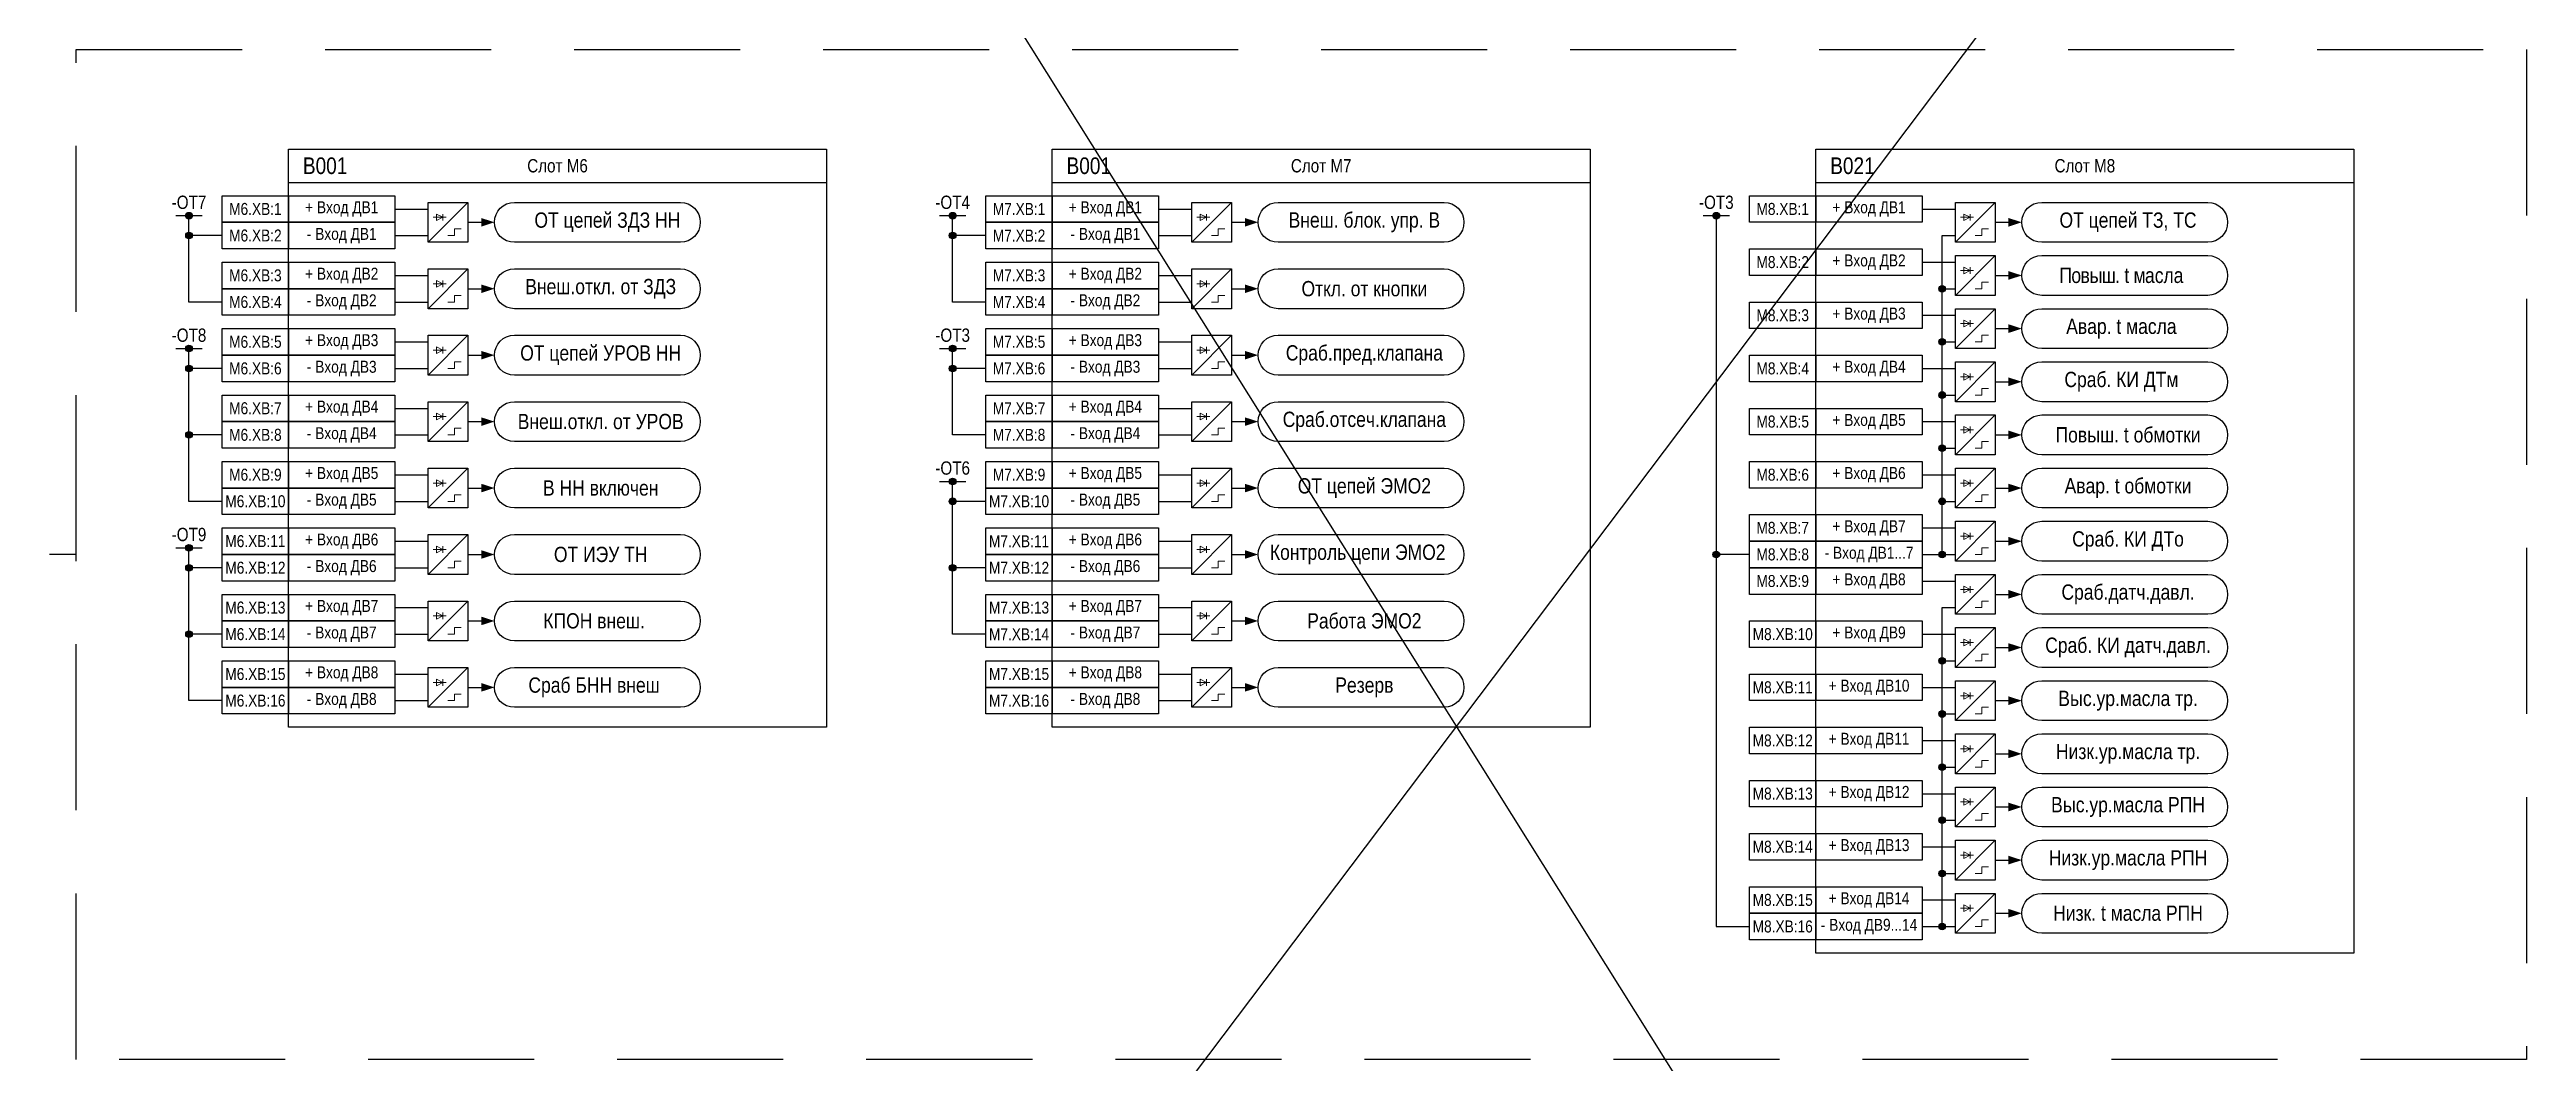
# Model space of a CAD drawing. Header units: millimetres. Extents: x 1491 to 6632, y -558 to 938.
# Drawn here: x 1654 to 2027, y 290 to 442 of the extents above; entities that cross this region are included whole.
import ezdxf

# ---------------------------------------------------------------- set-up
doc = ezdxf.new("R2010")
doc.units = ezdxf.units.MM
doc.linetypes.add('штриховая2', pattern=[0.375, 0.25, -0.125])
doc.layers.add('_ОРЗ_0.3', color=7, linetype='Continuous', lineweight=30)
doc.layers.add('TEXT', color=7, linetype='Continuous', lineweight=25)
doc.layers.add('Основная', color=7, linetype='Continuous')
doc.styles.add('1.8_Gost_RD', font='ARIALN.TTF', dxfattribs={"height": 1.8})
doc.styles.add('2.5_Gost_RD', font='ARIALN.TTF', dxfattribs={"height": 2.5})

msp = doc.modelspace()

# ---------------------------------------------------------------- texts
at = {"ltscale": 100, "attachment_point": 5}
for s, insert, char_height, width, style in [('B001', (1695.5, 424.5), 2.5, 11, '2.5_Gost_RD'), ('Слот М6', (1730.5, 424.5), 2, 81, '1.8_Gost_RD'), ('B001', (1810.5, 424.5), 2.5, 11, '2.5_Gost_RD'), ('Слот М7', (1845.5, 424.5), 2, 81, '1.8_Gost_RD'), ('B021', (1925.5, 424.5), 2.5, 11, '2.5_Gost_RD'), ('Слот М8', (1960.5, 424.5), 2, 81, '1.8_Gost_RD'), ('-ОТ7', (1675, 419), 2, 81, '1.8_Gost_RD'), ('М6.XB:1', (1685, 418), 1.8, 10, '1.8_Gost_RD'), ('+ Вход ДВ1', (1698, 418), 1.8, 16, '1.8_Gost_RD'), ('-ОТ4', (1790, 419), 2, 81, '1.8_Gost_RD'), ('М7.XB:1', (1800, 418), 1.8, 10, '1.8_Gost_RD'), ('+ Вход ДВ1', (1813, 418), 1.8, 16, '1.8_Gost_RD'), ('-ОТ3', (1905, 419), 2, 81, '1.8_Gost_RD'), ('M8.XB:1', (1915, 418), 1.8, 10, '1.8_Gost_RD'), ('+ Вход ДВ1', (1928, 418), 1.8, 16, '1.8_Gost_RD'), ('М6.XB:2', (1685, 414), 1.8, 10, '1.8_Gost_RD'), ('- Вход ДВ1', (1698, 414), 1.8, 16, '1.8_Gost_RD'), ('\\pxsm0.7;ОТ цепей ЗДЗ НН', (1738, 416), 2.3, 31, '2.5_Gost_RD'), ('М7.XB:2', (1800, 414), 1.8, 10, '1.8_Gost_RD'), ('- Вход ДВ1', (1813, 414), 1.8, 16, '1.8_Gost_RD'), ('M8.XB:2', (1915, 410), 1.8, 10, '1.8_Gost_RD'), ('+ Вход ДВ2', (1928, 410), 1.8, 16, '1.8_Gost_RD'), ('М6.XB:3', (1685, 408), 1.8, 10, '1.8_Gost_RD'), ('+ Вход ДВ2', (1698, 408), 1.8, 16, '1.8_Gost_RD'), ('\\pxsm0.7;Внеш.откл. от ЗДЗ', (1737, 406), 2.3, 28.7717, '2.5_Gost_RD'), ('М7.XB:3', (1800, 408), 1.8, 10, '1.8_Gost_RD'), ('+ Вход ДВ2', (1813, 408), 1.8, 16, '1.8_Gost_RD'), ('М6.XB:4', (1685, 404), 1.8, 10, '1.8_Gost_RD'), ('- Вход ДВ2', (1698, 404), 1.8, 16, '1.8_Gost_RD'), ('М7.XB:4', (1800, 404), 1.8, 10, '1.8_Gost_RD'), ('- Вход ДВ2', (1813, 404), 1.8, 16, '1.8_Gost_RD'), ('M8.XB:3', (1915, 402), 1.8, 10, '1.8_Gost_RD'), ('+ Вход ДВ3', (1928, 402), 1.8, 16, '1.8_Gost_RD'), ('-ОТ8', (1675, 399), 2, 81, '1.8_Gost_RD'), ('+ Вход ДВ3', (1698, 398), 1.8, 16, '1.8_Gost_RD'), ('-ОТ3', (1790, 399), 2, 81, '1.8_Gost_RD'), ('+ Вход ДВ3', (1813, 398), 1.8, 16, '1.8_Gost_RD'), ('М6.XB:5', (1685, 398), 1.8, 10, '1.8_Gost_RD'), ('\\pxsm0.7;ОТ цепей УРОВ НН', (1737, 396), 2.3, 31, '2.5_Gost_RD'), ('М7.XB:5', (1800, 398), 1.8, 10, '1.8_Gost_RD'), ('\\A1;\\pxsm0.7;Сраб.пред.клапана', (1852, 396), 2.3, 31, '2.5_Gost_RD'), ('М6.XB:6', (1685, 394), 1.8, 10, '1.8_Gost_RD'), ('- Вход ДВ3', (1698, 394), 1.8, 16, '1.8_Gost_RD'), ('М7.XB:6', (1800, 394), 1.8, 10, '1.8_Gost_RD'), ('- Вход ДВ3', (1813, 394), 1.8, 16, '1.8_Gost_RD'), ('M8.XB:4', (1915, 394), 1.8, 10, '1.8_Gost_RD'), ('+ Вход ДВ4', (1928, 394), 1.8, 16, '1.8_Gost_RD'), ('М6.XB:7', (1685, 388), 1.8, 10, '1.8_Gost_RD'), ('+ Вход ДВ4', (1698, 388), 1.8, 16, '1.8_Gost_RD'), ('М7.XB:7', (1800, 388), 1.8, 10, '1.8_Gost_RD'), ('+ Вход ДВ4', (1813, 388), 1.8, 16, '1.8_Gost_RD'), ('М6.XB:8', (1685, 384), 1.8, 10, '1.8_Gost_RD'), ('- Вход ДВ4', (1698, 384), 1.8, 16, '1.8_Gost_RD'), ('\\pxsm0.7;Внеш.откл. от УРОВ', (1737, 386), 2.3, 29.0175, '2.5_Gost_RD'), ('М7.XB:8', (1800, 384), 1.8, 10, '1.8_Gost_RD'), ('- Вход ДВ4', (1813, 384), 1.8, 16, '1.8_Gost_RD'), ('\\A1;\\pxsm0.7;Сраб.отсеч.клапана', (1852, 386), 2.3, 31, '2.5_Gost_RD'), ('M8.XB:5', (1915, 386), 1.8, 10, '1.8_Gost_RD'), ('+ Вход ДВ5', (1928, 386), 1.8, 16, '1.8_Gost_RD'), ('М6.XB:9', (1685, 378), 1.8, 10, '1.8_Gost_RD'), ('+ Вход ДВ5', (1698, 378), 1.8, 16, '1.8_Gost_RD'), ('В НН включен', (1737, 376), 2.3, 28, '2.5_Gost_RD'), ('-ОТ6', (1790, 379), 2, 81, '1.8_Gost_RD'), ('М7.XB:9', (1800, 378), 1.8, 10, '1.8_Gost_RD'), ('+ Вход ДВ5', (1813, 378), 1.8, 16, '1.8_Gost_RD'), ('M8.XB:6', (1915, 378), 1.8, 10, '1.8_Gost_RD'), ('+ Вход ДВ6', (1928, 378), 1.8, 16, '1.8_Gost_RD'), ('М6.XB:10', (1685, 374), 1.8, 10, '1.8_Gost_RD'), ('- Вход ДВ5', (1698, 374), 1.8, 16, '1.8_Gost_RD'), ('М7.XB:10', (1800, 374), 1.8, 10, '1.8_Gost_RD'), ('- Вход ДВ5', (1813, 374), 1.8, 16, '1.8_Gost_RD'), ('-ОТ9', (1675, 369), 2, 81, '1.8_Gost_RD'), ('M8.XB:7', (1915, 370), 1.8, 10, '1.8_Gost_RD'), ('+ Вход ДВ7', (1928, 370), 1.8, 16, '1.8_Gost_RD'), ('М6.XB:11', (1685, 368), 1.8, 10, '1.8_Gost_RD'), ('+ Вход ДВ6', (1698, 368), 1.8, 16, '1.8_Gost_RD'), ('\\pxsm0.7;ОТ ИЭУ ТН', (1737, 366), 2.3, 31, '2.5_Gost_RD'), ('М7.XB:11', (1800, 368), 1.8, 10, '1.8_Gost_RD'), ('+ Вход ДВ6', (1813, 368), 1.8, 16, '1.8_Gost_RD'), ('M8.XB:8', (1915, 366), 1.8, 10, '1.8_Gost_RD'), ('- Вход ДВ1...7', (1928, 366), 1.8, 16, '1.8_Gost_RD'), ('М6.XB:12', (1685, 364), 1.8, 10, '1.8_Gost_RD'), ('- Вход ДВ6', (1698, 364), 1.8, 16, '1.8_Gost_RD'), ('М7.XB:12', (1800, 364), 1.8, 10, '1.8_Gost_RD'), ('- Вход ДВ6', (1813, 364), 1.8, 16, '1.8_Gost_RD'), ('M8.XB:9', (1915, 362), 1.8, 10, '1.8_Gost_RD'), ('+ Вход ДВ8', (1928, 362), 1.8, 16, '1.8_Gost_RD'), ('М6.XB:13', (1685, 358), 1.8, 10, '1.8_Gost_RD'), ('+ Вход ДВ7', (1698, 358), 1.8, 16, '1.8_Gost_RD'), ('М7.XB:13', (1800, 358), 1.8, 10, '1.8_Gost_RD'), ('+ Вход ДВ7', (1813, 358), 1.8, 16, '1.8_Gost_RD'), ('М6.XB:14', (1685, 354), 1.8, 10, '1.8_Gost_RD'), ('- Вход ДВ7', (1698, 354), 1.8, 16, '1.8_Gost_RD'), ('\\pxsm0.7;КПОН внеш.', (1736, 356), 2.3, 31, '2.5_Gost_RD'), ('М7.XB:14', (1800, 354), 1.8, 10, '1.8_Gost_RD'), ('- Вход ДВ7', (1813, 354), 1.8, 16, '1.8_Gost_RD'), ('M8.XB:10', (1915, 354), 1.8, 10, '1.8_Gost_RD'), ('+ Вход ДВ9', (1928, 354), 1.8, 16, '1.8_Gost_RD'), ('М6.XB:15', (1685, 348), 1.8, 10, '1.8_Gost_RD'), ('+ Вход ДВ8', (1698, 348), 1.8, 16, '1.8_Gost_RD'), ('\\pxsm0.7;Сраб БНН внеш', (1736, 346), 2.3, 30.2779, '2.5_Gost_RD'), ('М7.XB:15', (1800, 348), 1.8, 10, '1.8_Gost_RD'), ('+ Вход ДВ8', (1813, 348), 1.8, 16, '1.8_Gost_RD'), ('M8.XB:11', (1915, 346), 1.8, 10, '1.8_Gost_RD'), ('+ Вход ДВ10', (1928, 346), 1.8, 16, '1.8_Gost_RD'), ('М6.XB:16', (1685, 344), 1.8, 10, '1.8_Gost_RD'), ('- Вход ДВ8', (1698, 344), 1.8, 16, '1.8_Gost_RD'), ('М7.XB:16', (1800, 344), 1.8, 10, '1.8_Gost_RD'), ('- Вход ДВ8', (1813, 344), 1.8, 16, '1.8_Gost_RD'), ('\\A1;\\pxsm0.7;Выс.ур.масла тр.', (1967, 344), 2.3, 31, '2.5_Gost_RD'), ('M8.XB:12', (1915, 338), 1.8, 10, '1.8_Gost_RD'), ('+ Вход ДВ11', (1928, 338), 1.8, 16, '1.8_Gost_RD'), ('\\A1;\\pxsm0.7;Низк.ур.масла тр.', (1967, 336), 2.3, 29.7748, '2.5_Gost_RD'), ('M8.XB:13', (1915, 330), 1.8, 10, '1.8_Gost_RD'), ('+ Вход ДВ12', (1928, 330), 1.8, 16, '1.8_Gost_RD'), ('\\A1;\\pxsm0.7;Выс.ур.масла РПН', (1967, 328), 2.3, 31, '2.5_Gost_RD'), ('M8.XB:14', (1915, 322), 1.8, 10, '1.8_Gost_RD'), ('+ Вход ДВ13', (1928, 322), 1.8, 16, '1.8_Gost_RD'), ('\\A1;\\pxsm0.7;Низк.ур.масла РПН', (1967, 320), 2.3, 29.7748, '2.5_Gost_RD'), ('M8.XB:15', (1915, 314), 1.8, 10, '1.8_Gost_RD'), ('+ Вход ДВ14', (1928, 314), 1.8, 16, '1.8_Gost_RD'), ('M8.XB:16', (1915, 310), 1.8, 10, '1.8_Gost_RD'), ('- Вход ДВ9...14', (1928, 310), 1.8, 16, '1.8_Gost_RD'), ('\\A1;\\pxsm0.7;Низк. t масла РПН', (1967, 312), 2.3, 29.7748, '2.5_Gost_RD')]:
    msp.add_mtext(s, dxfattribs=dict(at, insert=insert, char_height=char_height, width=width, style=style))
at = {"layer": 'TEXT', "ltscale": 100, "char_height": 2.3, "attachment_point": 5, "style": '2.5_Gost_RD'}
for s, insert, width in [('\\pxsm0.7;Внеш. блок. упр. В', (1852, 416), 31), ('\\pxsm0.7;ОТ цепей ТЗ, ТС', (1967, 416), 31), ('\\pxsm0.7;Откл. от кнопки', (1852, 406), 31), ('\\A1;\\pxsm0.7;{\\T0.95;Повыш. t м}асла ', (1966, 408), 31), ('\\A1;\\pxsm0.7;Авар. t масла', (1966, 400), 31), ('\\A1;\\pxsm0.7;Сраб. КИ ДТм', (1966, 392), 31), ('\\A1;\\pxsm0.7;Повыш. t обмотки', (1967, 384), 31), ('\\pxsm0.7;ОТ цепей ЭМО2', (1852, 376), 31), ('\\A1;\\pxsm0.7,t3;Авар. t обмотки', (1967, 376), 31), ('\\A1;\\pxsm0.7;Сраб. КИ ДТо', (1967, 368), 31), ('\\pxsm0.7;Контроль цепи ЭМО2', (1851, 366), 28), ('\\A1;\\pxsm0.7;Сраб.датч.давл.', (1967, 360), 31), ('\\pxsm0.7;Работа ЭМО2', (1852, 356), 31), ('\\A1;\\pxsm0.7;Сраб. КИ датч.давл.', (1967, 352), 31), ('\\pxsm0.7;Резерв', (1852, 346), 31)]:
    msp.add_mtext(s, dxfattribs=dict(at, insert=insert, width=width))

# ---------------------------------------------------------------- blocks, each defined once
blk = doc.blocks.new('Точка')
at = {"ltscale": 100}
h = blk.add_hatch(color=256, dxfattribs=at)
h.dxf.hatch_style = 1
edge = h.paths.add_edge_path()
edge.add_arc((0, 0), 0.5, 0, 360)
blk.add_circle((0, 0), 0.5, dxfattribs=at)
blk = doc.blocks.new('*U149')
at = {"ltscale": 0.25}
blk.add_line((0, 0), (3, 0), dxfattribs=at)
blk.add_lwpolyline([(2, 0, 1.3, 0, 0), (4, 0, 0, 0, 0)], format="xyseb", dxfattribs=at)
blk = doc.blocks.new('*U150')
at = {"ltscale": 0.25}
blk.add_line((0, 0), (3, 0), dxfattribs=at)
blk.add_lwpolyline([(2, 0, 1.3, 0, 0), (4, 0, 0, 0, 0)], format="xyseb", dxfattribs=at)
blk = doc.blocks.new('*U151')
at = {"ltscale": 0.25}
blk.add_line((0, 0), (3, 0), dxfattribs=at)
blk.add_lwpolyline([(2, 0, 1.3, 0, 0), (4, 0, 0, 0, 0)], format="xyseb", dxfattribs=at)
blk = doc.blocks.new('*U152')
at = {"ltscale": 0.25}
blk.add_line((0, 0), (3, 0), dxfattribs=at)
blk.add_lwpolyline([(2, 0, 1.3, 0, 0), (4, 0, 0, 0, 0)], format="xyseb", dxfattribs=at)
blk = doc.blocks.new('*U153')
at = {"ltscale": 0.25}
blk.add_line((0, 0), (3, 0), dxfattribs=at)
blk.add_lwpolyline([(2, 0, 1.3, 0, 0), (4, 0, 0, 0, 0)], format="xyseb", dxfattribs=at)
blk = doc.blocks.new('*U154')
at = {"ltscale": 0.25}
blk.add_line((0, 0), (3, 0), dxfattribs=at)
blk.add_lwpolyline([(2, 0, 1.3, 0, 0), (4, 0, 0, 0, 0)], format="xyseb", dxfattribs=at)
blk = doc.blocks.new('*U155')
at = {"ltscale": 0.25}
blk.add_line((0, 0), (3, 0), dxfattribs=at)
blk.add_lwpolyline([(2, 0, 1.3, 0, 0), (4, 0, 0, 0, 0)], format="xyseb", dxfattribs=at)
blk = doc.blocks.new('*U156')
at = {"ltscale": 0.25}
blk.add_line((0, 0), (3, 0), dxfattribs=at)
blk.add_lwpolyline([(2, 0, 1.3, 0, 0), (4, 0, 0, 0, 0)], format="xyseb", dxfattribs=at)
blk = doc.blocks.new('*U157')
at = {"ltscale": 0.25}
blk.add_line((0, 0), (3, 0), dxfattribs=at)
blk.add_lwpolyline([(2, 0, 1.3, 0, 0), (4, 0, 0, 0, 0)], format="xyseb", dxfattribs=at)
blk = doc.blocks.new('*U158')
at = {"ltscale": 0.25}
blk.add_line((0, 0), (3, 0), dxfattribs=at)
blk.add_lwpolyline([(2, 0, 1.3, 0, 0), (4, 0, 0, 0, 0)], format="xyseb", dxfattribs=at)
blk = doc.blocks.new('*U159')
at = {"ltscale": 0.25}
blk.add_line((0, 0), (3, 0), dxfattribs=at)
blk.add_lwpolyline([(2, 0, 1.3, 0, 0), (4, 0, 0, 0, 0)], format="xyseb", dxfattribs=at)
blk = doc.blocks.new('*U146')
at = {"ltscale": 0.25}
blk.add_line((0, 0), (3, 0), dxfattribs=at)
blk.add_lwpolyline([(2, 0, 1.3, 0, 0), (4, 0, 0, 0, 0)], format="xyseb", dxfattribs=at)
blk = doc.blocks.new('*U147')
at = {"ltscale": 0.25}
blk.add_line((0, 0), (3, 0), dxfattribs=at)
blk.add_lwpolyline([(2, 0, 1.3, 0, 0), (4, 0, 0, 0, 0)], format="xyseb", dxfattribs=at)
blk = doc.blocks.new('*U148')
at = {"ltscale": 0.25}
blk.add_line((0, 0), (3, 0), dxfattribs=at)
blk.add_lwpolyline([(2, 0, 1.3, 0, 0), (4, 0, 0, 0, 0)], format="xyseb", dxfattribs=at)
blk = doc.blocks.new('*U113')
at = {"ltscale": 0.25}
blk.add_line((0, 0), (3, 0), dxfattribs=at)
blk.add_lwpolyline([(2, 0, 1.3, 0, 0), (4, 0, 0, 0, 0)], format="xyseb", dxfattribs=at)

# ---------------------------------------------------------------- linework, layer by layer
at = {"ltscale": 100}
for p, q in [((1491, 938), (2244, -263)), ((2225, 816), (1548, -81)), ((1673, 417), (1677, 417)), ((1675, 404), (1675, 417)), ((1788, 417), (1792, 417)), ((1790, 404), (1790, 417)), ((1903, 417), (1907, 417)), ((1905, 417), (1905, 310)), ((1680, 414), (1675, 414)), ((1795, 414), (1790, 414)), ((1680, 404), (1675, 404)), ((1795, 404), (1790, 404)), ((1673, 397), (1677, 397)), ((1675, 374), (1675, 397)), ((1788, 397), (1792, 397)), ((1790, 384), (1790, 397)), ((1680, 394), (1675, 394)), ((1795, 394), (1790, 394)), ((1680, 384), (1675, 384)), ((1795, 384), (1790, 384)), ((1788, 377), (1792, 377)), ((1790, 354), (1790, 377)), ((1680, 374), (1675, 374)), ((1795, 374), (1790, 374)), ((1658, 366), (1654, 366)), ((1673, 367), (1677, 367)), ((1675, 344), (1675, 367)), ((1910, 366), (1905, 366)), ((1680, 364), (1675, 364)), ((1795, 364), (1790, 364)), ((1680, 354), (1675, 354)), ((1795, 354), (1790, 354)), ((1680, 344), (1675, 344)), ((1905, 310), (1910, 310))]:
    msp.add_line(p, q, dxfattribs=at)
at = {"lineweight": 13, "ltscale": 0.25}
for p, q in [((1713.25, 417.25), (1713.25, 416.25)), ((1828.25, 417.25), (1828.25, 416.25)), ((1943.25, 417.25), (1943.25, 416.25)), ((1713.25, 407.25), (1713.25, 406.25)), ((1828.25, 407.25), (1828.25, 406.25)), ((1943.25, 409.25), (1943.25, 408.25)), ((1943.25, 401.25), (1943.25, 400.25)), ((1713.25, 397.25), (1713.25, 396.25)), ((1828.25, 397.25), (1828.25, 396.25)), ((1943.25, 393.25), (1943.25, 392.25)), ((1713.25, 387.25), (1713.25, 386.25)), ((1828.25, 387.25), (1828.25, 386.25)), ((1943.25, 385.25), (1943.25, 384.25)), ((1713.25, 377.25), (1713.25, 376.25)), ((1828.25, 377.25), (1828.25, 376.25)), ((1943.25, 377.25), (1943.25, 376.25)), ((1713.25, 367.25), (1713.25, 366.25)), ((1828.25, 367.25), (1828.25, 366.25)), ((1943.25, 369.25), (1943.25, 368.25)), ((1943.25, 361.25), (1943.25, 360.25)), ((1713.25, 357.25), (1713.25, 356.25)), ((1828.25, 357.25), (1828.25, 356.25)), ((1943.25, 353.25), (1943.25, 352.25)), ((1713.25, 347.25), (1713.25, 346.25)), ((1828.25, 347.25), (1828.25, 346.25)), ((1943.25, 345.25), (1943.25, 344.25)), ((1943.25, 337.25), (1943.25, 336.25)), ((1943.25, 329.25), (1943.25, 328.25)), ((1943.25, 321.25), (1943.25, 320.25)), ((1943.25, 313.25), (1943.25, 312.25))]:
    msp.add_line(p, q, dxfattribs=at)
at = {"linetype": 'штриховая2', "ltscale": 100}
msp.add_lwpolyline([(1658, 442), (2027, 442), (2027, 290), (1658, 290)], close=True, dxfattribs=at)
at = {"ltscale": 100}
for points in [[(1690, 422), (1771, 422)], [(1805, 422), (1886, 422)], [(1920, 422), (2001, 422)], [(1939, 366), (1939, 414)], [(1939, 310), (1939, 358)]]:
    msp.add_lwpolyline(points, dxfattribs=at)
for points in [[(1680, 420), (1690, 420), (1690, 416), (1680, 416)], [(1690, 420), (1706, 420), (1706, 416), (1690, 416)], [(1795, 420), (1805, 420), (1805, 416), (1795, 416)], [(1805, 420), (1821, 420), (1821, 416), (1805, 416)], [(1910, 420), (1920, 420), (1920, 416), (1910, 416)], [(1920, 420), (1936, 420), (1936, 416), (1920, 416)], [(1680, 416), (1690, 416), (1690, 412), (1680, 412)], [(1690, 416), (1706, 416), (1706, 412), (1690, 412)], [(1795, 416), (1805, 416), (1805, 412), (1795, 412)], [(1805, 416), (1821, 416), (1821, 412), (1805, 412)], [(1910, 412), (1920, 412), (1920, 408), (1910, 408)], [(1920, 412), (1936, 412), (1936, 408), (1920, 408)], [(1680, 410), (1690, 410), (1690, 406), (1680, 406)], [(1690, 410), (1706, 410), (1706, 406), (1690, 406)], [(1795, 410), (1805, 410), (1805, 406), (1795, 406)], [(1805, 410), (1821, 410), (1821, 406), (1805, 406)], [(1680, 406), (1690, 406), (1690, 402), (1680, 402)], [(1690, 406), (1706, 406), (1706, 402), (1690, 402)], [(1795, 406), (1805, 406), (1805, 402), (1795, 402)], [(1805, 406), (1821, 406), (1821, 402), (1805, 402)], [(1910, 404), (1920, 404), (1920, 400), (1910, 400)], [(1920, 404), (1936, 404), (1936, 400), (1920, 400)], [(1680, 400), (1690, 400), (1690, 396), (1680, 396)], [(1690, 400), (1706, 400), (1706, 396), (1690, 396)], [(1795, 400), (1805, 400), (1805, 396), (1795, 396)], [(1805, 400), (1821, 400), (1821, 396), (1805, 396)], [(1680, 396), (1690, 396), (1690, 392), (1680, 392)], [(1690, 396), (1706, 396), (1706, 392), (1690, 392)], [(1795, 396), (1805, 396), (1805, 392), (1795, 392)], [(1805, 396), (1821, 396), (1821, 392), (1805, 392)], [(1910, 396), (1920, 396), (1920, 392), (1910, 392)], [(1920, 396), (1936, 396), (1936, 392), (1920, 392)], [(1680, 390), (1690, 390), (1690, 386), (1680, 386)], [(1690, 390), (1706, 390), (1706, 386), (1690, 386)], [(1795, 390), (1805, 390), (1805, 386), (1795, 386)], [(1805, 390), (1821, 390), (1821, 386), (1805, 386)], [(1910, 388), (1920, 388), (1920, 384), (1910, 384)], [(1920, 388), (1936, 388), (1936, 384), (1920, 384)], [(1680, 386), (1690, 386), (1690, 382), (1680, 382)], [(1690, 386), (1706, 386), (1706, 382), (1690, 382)], [(1795, 386), (1805, 386), (1805, 382), (1795, 382)], [(1805, 386), (1821, 386), (1821, 382), (1805, 382)], [(1680, 380), (1690, 380), (1690, 376), (1680, 376)], [(1690, 380), (1706, 380), (1706, 376), (1690, 376)], [(1795, 380), (1805, 380), (1805, 376), (1795, 376)], [(1805, 380), (1821, 380), (1821, 376), (1805, 376)], [(1910, 380), (1920, 380), (1920, 376), (1910, 376)], [(1920, 380), (1936, 380), (1936, 376), (1920, 376)], [(1680, 376), (1690, 376), (1690, 372), (1680, 372)], [(1690, 376), (1706, 376), (1706, 372), (1690, 372)], [(1795, 376), (1805, 376), (1805, 372), (1795, 372)], [(1805, 376), (1821, 376), (1821, 372), (1805, 372)], [(1680, 370), (1690, 370), (1690, 366), (1680, 366)], [(1690, 370), (1706, 370), (1706, 366), (1690, 366)], [(1795, 370), (1805, 370), (1805, 366), (1795, 366)], [(1805, 370), (1821, 370), (1821, 366), (1805, 366)], [(1910, 372), (1920, 372), (1920, 368), (1910, 368)], [(1920, 372), (1936, 372), (1936, 368), (1920, 368)], [(1680, 366), (1690, 366), (1690, 362), (1680, 362)], [(1690, 366), (1706, 366), (1706, 362), (1690, 362)], [(1795, 366), (1805, 366), (1805, 362), (1795, 362)], [(1805, 366), (1821, 366), (1821, 362), (1805, 362)], [(1910, 368), (1920, 368), (1920, 364), (1910, 364)], [(1920, 368), (1936, 368), (1936, 364), (1920, 364)], [(1910, 364), (1920, 364), (1920, 360), (1910, 360)], [(1920, 364), (1936, 364), (1936, 360), (1920, 360)], [(1680, 360), (1690, 360), (1690, 356), (1680, 356)], [(1690, 360), (1706, 360), (1706, 356), (1690, 356)], [(1795, 360), (1805, 360), (1805, 356), (1795, 356)], [(1805, 360), (1821, 360), (1821, 356), (1805, 356)], [(1680, 356), (1690, 356), (1690, 352), (1680, 352)], [(1690, 356), (1706, 356), (1706, 352), (1690, 352)], [(1795, 356), (1805, 356), (1805, 352), (1795, 352)], [(1805, 356), (1821, 356), (1821, 352), (1805, 352)], [(1910, 356), (1920, 356), (1920, 352), (1910, 352)], [(1920, 356), (1936, 356), (1936, 352), (1920, 352)], [(1680, 350), (1690, 350), (1690, 346), (1680, 346)], [(1690, 350), (1706, 350), (1706, 346), (1690, 346)], [(1795, 350), (1805, 350), (1805, 346), (1795, 346)], [(1805, 350), (1821, 350), (1821, 346), (1805, 346)], [(1910, 348), (1920, 348), (1920, 344), (1910, 344)], [(1920, 348), (1936, 348), (1936, 344), (1920, 344)], [(1680, 346), (1690, 346), (1690, 342), (1680, 342)], [(1690, 346), (1706, 346), (1706, 342), (1690, 342)], [(1795, 346), (1805, 346), (1805, 342), (1795, 342)], [(1805, 346), (1821, 346), (1821, 342), (1805, 342)], [(1910, 340), (1920, 340), (1920, 336), (1910, 336)], [(1920, 340), (1936, 340), (1936, 336), (1920, 336)], [(1910, 332), (1920, 332), (1920, 328), (1910, 328)], [(1920, 332), (1936, 332), (1936, 328), (1920, 328)], [(1910, 324), (1920, 324), (1920, 320), (1910, 320)], [(1920, 324), (1936, 324), (1936, 320), (1920, 320)], [(1910, 316), (1920, 316), (1920, 312), (1910, 312)], [(1920, 316), (1936, 316), (1936, 312), (1920, 312)], [(1910, 312), (1920, 312), (1920, 308), (1910, 308)], [(1920, 312), (1936, 312), (1936, 308), (1920, 308)]]:
    msp.add_lwpolyline(points, close=True, dxfattribs=at)
for points in [[(1711, 419), (1717, 419), (1717, 413), (1711, 413)], [(1826, 419), (1832, 419), (1832, 413), (1826, 413)], [(1941, 419), (1947, 419), (1947, 413), (1941, 413)], [(1941, 411), (1947, 411), (1947, 405), (1941, 405)], [(1711, 409), (1717, 409), (1717, 403), (1711, 403)], [(1826, 409), (1832, 409), (1832, 403), (1826, 403)], [(1941, 403), (1947, 403), (1947, 397), (1941, 397)], [(1711, 399), (1717, 399), (1717, 393), (1711, 393)], [(1826, 399), (1832, 399), (1832, 393), (1826, 393)], [(1941, 395), (1947, 395), (1947, 389), (1941, 389)], [(1711, 389), (1717, 389), (1717, 383), (1711, 383)], [(1826, 389), (1832, 389), (1832, 383), (1826, 383)], [(1941, 387), (1947, 387), (1947, 381), (1941, 381)], [(1711, 379), (1717, 379), (1717, 373), (1711, 373)], [(1826, 379), (1832, 379), (1832, 373), (1826, 373)], [(1941, 379), (1947, 379), (1947, 373), (1941, 373)], [(1941, 371), (1947, 371), (1947, 365), (1941, 365)], [(1711, 369), (1717, 369), (1717, 363), (1711, 363)], [(1826, 369), (1832, 369), (1832, 363), (1826, 363)], [(1941, 363), (1947, 363), (1947, 357), (1941, 357)], [(1711, 359), (1717, 359), (1717, 353), (1711, 353)], [(1826, 359), (1832, 359), (1832, 353), (1826, 353)], [(1941, 355), (1947, 355), (1947, 349), (1941, 349)], [(1711, 349), (1717, 349), (1717, 343), (1711, 343)], [(1826, 349), (1832, 349), (1832, 343), (1826, 343)], [(1941, 347), (1947, 347), (1947, 341), (1941, 341)], [(1941, 339), (1947, 339), (1947, 333), (1941, 333)], [(1941, 331), (1947, 331), (1947, 325), (1941, 325)], [(1941, 323), (1947, 323), (1947, 317), (1941, 317)], [(1941, 315), (1947, 315), (1947, 309), (1941, 309)]]:
    msp.add_lwpolyline(points, close=True)
at = {"lineweight": 13, "flags": 128}
for points in [[(1712.5, 417.5, 0, 0, 0), (1712.5, 418, 0.25, 0, 0), (1712.5, 418.5, 0, 0, 0)], [(1713, 417.5, 0, 0, 0), (1713, 418, 0.25, 0, 0), (1713, 418.5, 0, 0, 0)], [(1827.5, 417.5, 0, 0, 0), (1827.5, 418, 0.25, 0, 0), (1827.5, 418.5, 0, 0, 0)], [(1828, 417.5, 0, 0, 0), (1828, 418, 0.25, 0, 0), (1828, 418.5, 0, 0, 0)], [(1942.5, 417.5, 0, 0, 0), (1942.5, 418, 0.25, 0, 0), (1942.5, 418.5, 0, 0, 0)], [(1943, 417.5, 0, 0, 0), (1943, 418, 0.25, 0, 0), (1943, 418.5, 0, 0, 0)], [(1942.5, 409.5, 0, 0, 0), (1942.5, 410, 0.25, 0, 0), (1942.5, 410.5, 0, 0, 0)], [(1943, 409.5, 0, 0, 0), (1943, 410, 0.25, 0, 0), (1943, 410.5, 0, 0, 0)], [(1712.5, 407.5, 0, 0, 0), (1712.5, 408, 0.25, 0, 0), (1712.5, 408.5, 0, 0, 0)], [(1713, 407.5, 0, 0, 0), (1713, 408, 0.25, 0, 0), (1713, 408.5, 0, 0, 0)], [(1827.5, 407.5, 0, 0, 0), (1827.5, 408, 0.25, 0, 0), (1827.5, 408.5, 0, 0, 0)], [(1828, 407.5, 0, 0, 0), (1828, 408, 0.25, 0, 0), (1828, 408.5, 0, 0, 0)], [(1942.5, 401.5, 0, 0, 0), (1942.5, 402, 0.25, 0, 0), (1942.5, 402.5, 0, 0, 0)], [(1943, 401.5, 0, 0, 0), (1943, 402, 0.25, 0, 0), (1943, 402.5, 0, 0, 0)], [(1712.5, 397.5, 0, 0, 0), (1712.5, 398, 0.25, 0, 0), (1712.5, 398.5, 0, 0, 0)], [(1713, 397.5, 0, 0, 0), (1713, 398, 0.25, 0, 0), (1713, 398.5, 0, 0, 0)], [(1827.5, 397.5, 0, 0, 0), (1827.5, 398, 0.25, 0, 0), (1827.5, 398.5, 0, 0, 0)], [(1828, 397.5, 0, 0, 0), (1828, 398, 0.25, 0, 0), (1828, 398.5, 0, 0, 0)], [(1942.5, 393.5, 0, 0, 0), (1942.5, 394, 0.25, 0, 0), (1942.5, 394.5, 0, 0, 0)], [(1943, 393.5, 0, 0, 0), (1943, 394, 0.25, 0, 0), (1943, 394.5, 0, 0, 0)], [(1712.5, 387.5, 0, 0, 0), (1712.5, 388, 0.25, 0, 0), (1712.5, 388.5, 0, 0, 0)], [(1713, 387.5, 0, 0, 0), (1713, 388, 0.25, 0, 0), (1713, 388.5, 0, 0, 0)], [(1827.5, 387.5, 0, 0, 0), (1827.5, 388, 0.25, 0, 0), (1827.5, 388.5, 0, 0, 0)], [(1828, 387.5, 0, 0, 0), (1828, 388, 0.25, 0, 0), (1828, 388.5, 0, 0, 0)], [(1942.5, 385.5, 0, 0, 0), (1942.5, 386, 0.25, 0, 0), (1942.5, 386.5, 0, 0, 0)], [(1943, 385.5, 0, 0, 0), (1943, 386, 0.25, 0, 0), (1943, 386.5, 0, 0, 0)], [(1712.5, 377.5, 0, 0, 0), (1712.5, 378, 0.25, 0, 0), (1712.5, 378.5, 0, 0, 0)], [(1713, 377.5, 0, 0, 0), (1713, 378, 0.25, 0, 0), (1713, 378.5, 0, 0, 0)], [(1827.5, 377.5, 0, 0, 0), (1827.5, 378, 0.25, 0, 0), (1827.5, 378.5, 0, 0, 0)], [(1828, 377.5, 0, 0, 0), (1828, 378, 0.25, 0, 0), (1828, 378.5, 0, 0, 0)], [(1942.5, 377.5, 0, 0, 0), (1942.5, 378, 0.25, 0, 0), (1942.5, 378.5, 0, 0, 0)], [(1943, 377.5, 0, 0, 0), (1943, 378, 0.25, 0, 0), (1943, 378.5, 0, 0, 0)], [(1942.5, 369.5, 0, 0, 0), (1942.5, 370, 0.25, 0, 0), (1942.5, 370.5, 0, 0, 0)], [(1943, 369.5, 0, 0, 0), (1943, 370, 0.25, 0, 0), (1943, 370.5, 0, 0, 0)], [(1712.5, 367.5, 0, 0, 0), (1712.5, 368, 0.25, 0, 0), (1712.5, 368.5, 0, 0, 0)], [(1713, 367.5, 0, 0, 0), (1713, 368, 0.25, 0, 0), (1713, 368.5, 0, 0, 0)], [(1827.5, 367.5, 0, 0, 0), (1827.5, 368, 0.25, 0, 0), (1827.5, 368.5, 0, 0, 0)], [(1828, 367.5, 0, 0, 0), (1828, 368, 0.25, 0, 0), (1828, 368.5, 0, 0, 0)], [(1942.5, 361.5, 0, 0, 0), (1942.5, 362, 0.25, 0, 0), (1942.5, 362.5, 0, 0, 0)], [(1943, 361.5, 0, 0, 0), (1943, 362, 0.25, 0, 0), (1943, 362.5, 0, 0, 0)], [(1712.5, 357.5, 0, 0, 0), (1712.5, 358, 0.25, 0, 0), (1712.5, 358.5, 0, 0, 0)], [(1713, 357.5, 0, 0, 0), (1713, 358, 0.25, 0, 0), (1713, 358.5, 0, 0, 0)], [(1827.5, 357.5, 0, 0, 0), (1827.5, 358, 0.25, 0, 0), (1827.5, 358.5, 0, 0, 0)], [(1828, 357.5, 0, 0, 0), (1828, 358, 0.25, 0, 0), (1828, 358.5, 0, 0, 0)], [(1942.5, 353.5, 0, 0, 0), (1942.5, 354, 0.25, 0, 0), (1942.5, 354.5, 0, 0, 0)], [(1943, 353.5, 0, 0, 0), (1943, 354, 0.25, 0, 0), (1943, 354.5, 0, 0, 0)], [(1712.5, 347.5, 0, 0, 0), (1712.5, 348, 0.25, 0, 0), (1712.5, 348.5, 0, 0, 0)], [(1713, 347.5, 0, 0, 0), (1713, 348, 0.25, 0, 0), (1713, 348.5, 0, 0, 0)], [(1827.5, 347.5, 0, 0, 0), (1827.5, 348, 0.25, 0, 0), (1827.5, 348.5, 0, 0, 0)], [(1828, 347.5, 0, 0, 0), (1828, 348, 0.25, 0, 0), (1828, 348.5, 0, 0, 0)], [(1942.5, 345.5, 0, 0, 0), (1942.5, 346, 0.25, 0, 0), (1942.5, 346.5, 0, 0, 0)], [(1943, 345.5, 0, 0, 0), (1943, 346, 0.25, 0, 0), (1943, 346.5, 0, 0, 0)], [(1942.5, 337.5, 0, 0, 0), (1942.5, 338, 0.25, 0, 0), (1942.5, 338.5, 0, 0, 0)], [(1943, 337.5, 0, 0, 0), (1943, 338, 0.25, 0, 0), (1943, 338.5, 0, 0, 0)], [(1942.5, 329.5, 0, 0, 0), (1942.5, 330, 0.25, 0, 0), (1942.5, 330.5, 0, 0, 0)], [(1943, 329.5, 0, 0, 0), (1943, 330, 0.25, 0, 0), (1943, 330.5, 0, 0, 0)], [(1942.5, 321.5, 0, 0, 0), (1942.5, 322, 0.25, 0, 0), (1942.5, 322.5, 0, 0, 0)], [(1943, 321.5, 0, 0, 0), (1943, 322, 0.25, 0, 0), (1943, 322.5, 0, 0, 0)], [(1942.5, 313.5, 0, 0, 0), (1942.5, 314, 0.25, 0, 0), (1942.5, 314.5, 0, 0, 0)], [(1943, 313.5, 0, 0, 0), (1943, 314, 0.25, 0, 0), (1943, 314.5, 0, 0, 0)]]:
    msp.add_lwpolyline(points, format="xyseb", dxfattribs=at)
at = {"ltscale": 100}
for points in [[(1724, 413, -1), (1724, 419), (1749, 419, -1), (1749, 413)], [(1839, 413, -1), (1839, 419), (1864, 419, -1), (1864, 413)], [(1954, 413, -1), (1954, 419), (1979, 419, -1), (1979, 413)], [(1954, 405, -1), (1954, 411), (1979, 411, -1), (1979, 405)], [(1724, 403, -1), (1724, 409), (1749, 409, -1), (1749, 403)], [(1839, 403, -1), (1839, 409), (1864, 409, -1), (1864, 403)], [(1954, 397, -1), (1954, 403), (1979, 403, -1), (1979, 397)], [(1724, 393, -1), (1724, 399), (1749, 399, -1), (1749, 393)], [(1839, 393, -1), (1839, 399), (1864, 399, -1), (1864, 393)], [(1954, 389, -1), (1954, 395), (1979, 395, -1), (1979, 389)], [(1724, 383, -1), (1724, 389), (1749, 389, -1), (1749, 383)], [(1839, 383, -1), (1839, 389), (1864, 389, -1), (1864, 383)], [(1954, 381, -1), (1954, 387), (1979, 387, -1), (1979, 381)], [(1724, 373, -1), (1724, 379), (1749, 379, -1), (1749, 373)], [(1839, 373, -1), (1839, 379), (1864, 379, -1), (1864, 373)], [(1954, 373, -1), (1954, 379), (1979, 379, -1), (1979, 373)], [(1954, 365, -1), (1954, 371), (1979, 371, -1), (1979, 365)], [(1724, 363, -1), (1724, 369), (1749, 369, -1), (1749, 363)], [(1839, 363, -1), (1839, 369), (1864, 369, -1), (1864, 363)], [(1954, 357, -1), (1954, 363), (1979, 363, -1), (1979, 357)], [(1724, 353, -1), (1724, 359), (1749, 359, -1), (1749, 353)], [(1839, 353, -1), (1839, 359), (1864, 359, -1), (1864, 353)], [(1954, 349, -1), (1954, 355), (1979, 355, -1), (1979, 349)], [(1724, 343, -1), (1724, 349), (1749, 349, -1), (1749, 343)], [(1839, 343, -1), (1839, 349), (1864, 349, -1), (1864, 343)], [(1954, 341, -1), (1954, 347), (1979, 347, -1), (1979, 341)], [(1954, 333, -1), (1954, 339), (1979, 339, -1), (1979, 333)], [(1954, 325, -1), (1954, 331), (1979, 331, -1), (1979, 325)], [(1954, 317, -1), (1954, 323), (1979, 323, -1), (1979, 317)], [(1954, 309, -1), (1954, 315), (1979, 315, -1), (1979, 309)]]:
    msp.add_lwpolyline(points, format="xyb", close=True, dxfattribs=at)
at = {"lineweight": 13, "ltscale": 0.25}
for points in [[(1713.25, 416.75), (1712.25, 417.25), (1712.25, 416.25), (1713.25, 416.75)], [(1828.25, 416.75), (1827.25, 417.25), (1827.25, 416.25), (1828.25, 416.75)], [(1943.25, 416.75), (1942.25, 417.25), (1942.25, 416.25), (1943.25, 416.75)], [(1713.25, 406.75), (1712.25, 407.25), (1712.25, 406.25), (1713.25, 406.75)], [(1828.25, 406.75), (1827.25, 407.25), (1827.25, 406.25), (1828.25, 406.75)], [(1943.25, 408.75), (1942.25, 409.25), (1942.25, 408.25), (1943.25, 408.75)], [(1943.25, 400.75), (1942.25, 401.25), (1942.25, 400.25), (1943.25, 400.75)], [(1713.25, 396.75), (1712.25, 397.25), (1712.25, 396.25), (1713.25, 396.75)], [(1828.25, 396.75), (1827.25, 397.25), (1827.25, 396.25), (1828.25, 396.75)], [(1943.25, 392.75), (1942.25, 393.25), (1942.25, 392.25), (1943.25, 392.75)], [(1713.25, 386.75), (1712.25, 387.25), (1712.25, 386.25), (1713.25, 386.75)], [(1828.25, 386.75), (1827.25, 387.25), (1827.25, 386.25), (1828.25, 386.75)], [(1943.25, 384.75), (1942.25, 385.25), (1942.25, 384.25), (1943.25, 384.75)], [(1713.25, 376.75), (1712.25, 377.25), (1712.25, 376.25), (1713.25, 376.75)], [(1828.25, 376.75), (1827.25, 377.25), (1827.25, 376.25), (1828.25, 376.75)], [(1943.25, 376.75), (1942.25, 377.25), (1942.25, 376.25), (1943.25, 376.75)], [(1713.25, 366.75), (1712.25, 367.25), (1712.25, 366.25), (1713.25, 366.75)], [(1828.25, 366.75), (1827.25, 367.25), (1827.25, 366.25), (1828.25, 366.75)], [(1943.25, 368.75), (1942.25, 369.25), (1942.25, 368.25), (1943.25, 368.75)], [(1943.25, 360.75), (1942.25, 361.25), (1942.25, 360.25), (1943.25, 360.75)], [(1713.25, 356.75), (1712.25, 357.25), (1712.25, 356.25), (1713.25, 356.75)], [(1828.25, 356.75), (1827.25, 357.25), (1827.25, 356.25), (1828.25, 356.75)], [(1943.25, 352.75), (1942.25, 353.25), (1942.25, 352.25), (1943.25, 352.75)], [(1713.25, 346.75), (1712.25, 347.25), (1712.25, 346.25), (1713.25, 346.75)], [(1828.25, 346.75), (1827.25, 347.25), (1827.25, 346.25), (1828.25, 346.75)], [(1943.25, 344.75), (1942.25, 345.25), (1942.25, 344.25), (1943.25, 344.75)], [(1943.25, 336.75), (1942.25, 337.25), (1942.25, 336.25), (1943.25, 336.75)], [(1943.25, 328.75), (1942.25, 329.25), (1942.25, 328.25), (1943.25, 328.75)], [(1943.25, 320.75), (1942.25, 321.25), (1942.25, 320.25), (1943.25, 320.75)], [(1943.25, 312.75), (1942.25, 313.25), (1942.25, 312.25), (1943.25, 312.75)]]:
    msp.add_lwpolyline(points, dxfattribs=at)
at = {"layer": '_ОРЗ_0.3', "ltscale": 100}
for points in [[(1690, 427), (1771, 427), (1771, 340), (1690, 340)], [(1805, 427), (1886, 427), (1886, 340), (1805, 340)], [(1920, 427), (2001, 427), (2001, 306), (1920, 306)]]:
    msp.add_lwpolyline(points, close=True, dxfattribs=at)
at = {"layer": 'Основная', "color": 0}
for p, q in [((1706, 418), (1711, 418)), ((1821, 418), (1826, 418)), ((1936, 418), (1941, 418)), ((1706, 414), (1711, 414)), ((1821, 414), (1826, 414)), ((1939, 414), (1941, 414)), ((1706, 408), (1711, 408)), ((1821, 408), (1826, 408)), ((1936, 410), (1941, 410)), ((1706, 404), (1711, 404)), ((1821, 404), (1826, 404)), ((1939, 406), (1941, 406)), ((1936, 402), (1941, 402)), ((1706, 398), (1711, 398)), ((1821, 398), (1826, 398)), ((1939, 398), (1941, 398)), ((1706, 394), (1711, 394)), ((1821, 394), (1826, 394)), ((1936, 394), (1941, 394)), ((1706, 388), (1711, 388)), ((1821, 388), (1826, 388)), ((1939, 390), (1941, 390)), ((1936, 386), (1941, 386)), ((1706, 384), (1711, 384)), ((1821, 384), (1826, 384)), ((1939, 382), (1941, 382)), ((1706, 378), (1711, 378)), ((1821, 378), (1826, 378)), ((1936, 378), (1941, 378)), ((1706, 374), (1711, 374)), ((1821, 374), (1826, 374)), ((1939, 374), (1941, 374)), ((1936, 370), (1941, 370)), ((1706, 368), (1711, 368)), ((1821, 368), (1826, 368)), ((1936, 366), (1941, 366)), ((1706, 364), (1711, 364)), ((1821, 364), (1826, 364)), ((1936, 362), (1941, 362)), ((1936, 362), (1941, 362)), ((1706, 358), (1711, 358)), ((1821, 358), (1826, 358)), ((1939, 358), (1941, 358)), ((1939, 358), (1941, 358)), ((1706, 354), (1711, 354)), ((1821, 354), (1826, 354)), ((1936, 354), (1941, 354)), ((1706, 348), (1711, 348)), ((1821, 348), (1826, 348)), ((1939, 350), (1941, 350)), ((1706, 344), (1711, 344)), ((1821, 344), (1826, 344)), ((1936, 346), (1941, 346)), ((1939, 342), (1941, 342)), ((1936, 338), (1941, 338)), ((1939, 334), (1941, 334)), ((1936, 330), (1941, 330)), ((1939, 326), (1941, 326)), ((1936, 322), (1941, 322)), ((1939, 318), (1941, 318)), ((1936, 314), (1941, 314)), ((1936, 310), (1941, 310))]:
    msp.add_line(p, q, dxfattribs=at)
at = {"layer": 'Основная', "ltscale": 0.25}
for p, q in [((1717, 419), (1711, 413)), ((1832, 419), (1826, 413)), ((1947, 419), (1941, 413)), ((1947, 411), (1941, 405)), ((1717, 409), (1711, 403)), ((1832, 409), (1826, 403)), ((1947, 403), (1941, 397)), ((1717, 399), (1711, 393)), ((1832, 399), (1826, 393)), ((1947, 395), (1941, 389)), ((1717, 389), (1711, 383)), ((1832, 389), (1826, 383)), ((1947, 387), (1941, 381)), ((1717, 379), (1711, 373)), ((1832, 379), (1826, 373)), ((1947, 379), (1941, 373)), ((1947, 371), (1941, 365)), ((1717, 369), (1711, 363)), ((1832, 369), (1826, 363)), ((1947, 363), (1941, 357)), ((1717, 359), (1711, 353)), ((1832, 359), (1826, 353)), ((1947, 355), (1941, 349)), ((1717, 349), (1711, 343)), ((1832, 349), (1826, 343)), ((1947, 347), (1941, 341)), ((1947, 339), (1941, 333)), ((1947, 331), (1941, 325)), ((1947, 323), (1941, 317)), ((1947, 315), (1941, 309))]:
    msp.add_line(p, q, dxfattribs=at)
at = {"layer": 'Основная', "color": 0, "lineweight": 13}
for p, q in [((1711.75, 416.75), (1713.75, 416.75)), ((1826.75, 416.75), (1828.75, 416.75)), ((1941.75, 416.75), (1943.75, 416.75)), ((1711.75, 406.75), (1713.75, 406.75)), ((1826.75, 406.75), (1828.75, 406.75)), ((1941.75, 408.75), (1943.75, 408.75)), ((1941.75, 400.75), (1943.75, 400.75)), ((1711.75, 396.75), (1713.75, 396.75)), ((1826.75, 396.75), (1828.75, 396.75)), ((1941.75, 392.75), (1943.75, 392.75)), ((1711.75, 386.75), (1713.75, 386.75)), ((1826.75, 386.75), (1828.75, 386.75)), ((1941.75, 384.75), (1943.75, 384.75)), ((1711.75, 376.75), (1713.75, 376.75)), ((1826.75, 376.75), (1828.75, 376.75)), ((1941.75, 376.75), (1943.75, 376.75)), ((1711.75, 366.75), (1713.75, 366.75)), ((1826.75, 366.75), (1828.75, 366.75)), ((1941.75, 368.75), (1943.75, 368.75)), ((1941.75, 360.75), (1943.75, 360.75)), ((1711.75, 356.75), (1713.75, 356.75)), ((1826.75, 356.75), (1828.75, 356.75)), ((1941.75, 352.75), (1943.75, 352.75)), ((1711.75, 346.75), (1713.75, 346.75)), ((1826.75, 346.75), (1828.75, 346.75)), ((1941.75, 344.75), (1943.75, 344.75)), ((1941.75, 336.75), (1943.75, 336.75)), ((1941.75, 328.75), (1943.75, 328.75)), ((1941.75, 320.75), (1943.75, 320.75)), ((1941.75, 312.75), (1943.75, 312.75))]:
    msp.add_line(p, q, dxfattribs=at)
for p, q in [((1715, 415), (1716, 415)), ((1715, 414), (1715, 415)), ((1830, 415), (1831, 415)), ((1830, 414), (1830, 415)), ((1945, 415), (1946, 415)), ((1945, 414), (1945, 415)), ((1714, 414), (1715, 414)), ((1829, 414), (1830, 414)), ((1944, 414), (1945, 414)), ((1945, 407), (1946, 407)), ((1945, 406), (1945, 407)), ((1714, 404), (1715, 404)), ((1715, 405), (1716, 405)), ((1715, 404), (1715, 405)), ((1829, 404), (1830, 404)), ((1830, 405), (1831, 405)), ((1830, 404), (1830, 405)), ((1944, 406), (1945, 406)), ((1944, 398), (1945, 398)), ((1945, 399), (1946, 399)), ((1945, 398), (1945, 399)), ((1714, 394), (1715, 394)), ((1715, 395), (1716, 395)), ((1715, 394), (1715, 395)), ((1829, 394), (1830, 394)), ((1830, 395), (1831, 395)), ((1830, 394), (1830, 395)), ((1944, 390), (1945, 390)), ((1945, 391), (1946, 391)), ((1945, 390), (1945, 391)), ((1715, 385), (1716, 385)), ((1715, 384), (1715, 385)), ((1830, 385), (1831, 385)), ((1830, 384), (1830, 385)), ((1714, 384), (1715, 384)), ((1829, 384), (1830, 384)), ((1944, 382), (1945, 382)), ((1945, 383), (1946, 383)), ((1945, 382), (1945, 383)), ((1714, 374), (1715, 374)), ((1715, 375), (1716, 375)), ((1715, 374), (1715, 375)), ((1829, 374), (1830, 374)), ((1830, 375), (1831, 375)), ((1830, 374), (1830, 375)), ((1944, 374), (1945, 374)), ((1945, 375), (1946, 375)), ((1945, 374), (1945, 375)), ((1944, 366), (1945, 366)), ((1945, 367), (1946, 367)), ((1945, 366), (1945, 367)), ((1714, 364), (1715, 364)), ((1715, 365), (1716, 365)), ((1715, 364), (1715, 365)), ((1829, 364), (1830, 364)), ((1830, 365), (1831, 365)), ((1830, 364), (1830, 365)), ((1945, 359), (1946, 359)), ((1945, 358), (1945, 359)), ((1715, 355), (1716, 355)), ((1715, 354), (1715, 355)), ((1830, 355), (1831, 355)), ((1830, 354), (1830, 355)), ((1944, 358), (1945, 358)), ((1714, 354), (1715, 354)), ((1829, 354), (1830, 354)), ((1945, 351), (1946, 351)), ((1945, 350), (1945, 351)), ((1944, 350), (1945, 350)), ((1714, 344), (1715, 344)), ((1715, 345), (1716, 345)), ((1715, 344), (1715, 345)), ((1829, 344), (1830, 344)), ((1830, 345), (1831, 345)), ((1830, 344), (1830, 345)), ((1944, 342), (1945, 342)), ((1945, 343), (1946, 343)), ((1945, 342), (1945, 343)), ((1944, 334), (1945, 334)), ((1945, 335), (1946, 335)), ((1945, 334), (1945, 335)), ((1944, 326), (1945, 326)), ((1945, 327), (1946, 327)), ((1945, 326), (1945, 327)), ((1944, 318), (1945, 318)), ((1945, 319), (1946, 319)), ((1945, 318), (1945, 319)), ((1944, 310), (1945, 310)), ((1945, 311), (1946, 311)), ((1945, 310), (1945, 311))]:
    msp.add_line(p, q, dxfattribs=at).dxf.unprotected_set("ltscale", 0)

# ---------------------------------------------------------------- block references
at = {"ltscale": 100}
for p in [(1675, 417), (1675, 414), (1790, 417), (1790, 414), (1905, 417), (1939, 406), (1675, 397), (1790, 397), (1939, 398), (1675, 394), (1790, 394), (1939, 390), (1675, 384), (1939, 382), (1790, 377), (1790, 374), (1939, 374), (1675, 367), (1905, 366), (1939, 366), (1675, 364), (1790, 364), (1675, 354), (1939, 350), (1939, 342), (1939, 334), (1939, 326), (1939, 318), (1939, 310)]:
    msp.add_blockref('Точка', p, dxfattribs=at)
at = {"ltscale": 0.35}
for name, p in [('*U113', (1717, 416)), ('*U113', (1832, 416)), ('*U149', (1947, 416)), ('*U113', (1717, 406)), ('*U113', (1832, 406)), ('*U150', (1947, 408)), ('*U151', (1947, 400)), ('*U113', (1717, 396)), ('*U113', (1832, 396)), ('*U152', (1947, 392)), ('*U113', (1717, 386)), ('*U113', (1832, 386)), ('*U153', (1947, 384)), ('*U113', (1717, 376)), ('*U113', (1832, 376)), ('*U154', (1947, 376)), ('*U113', (1717, 366)), ('*U113', (1832, 366)), ('*U155', (1947, 368)), ('*U156', (1947, 360)), ('*U113', (1717, 356)), ('*U113', (1832, 356)), ('*U157', (1947, 352)), ('*U113', (1717, 346)), ('*U113', (1832, 346)), ('*U158', (1947, 344)), ('*U159', (1947, 336)), ('*U146', (1947, 328)), ('*U147', (1947, 320)), ('*U148', (1947, 312))]:
    msp.add_blockref(name, p, dxfattribs=at)

msp.set_redraw_order([(e.dxf.handle, doc.entitydb.next_handle()) for e in msp.query("TEXT MTEXT ATTDEF DIMENSION ARC_DIMENSION")])  # texts and dimensions are drawn at this point

doc.saveas('drawing.dxf')
